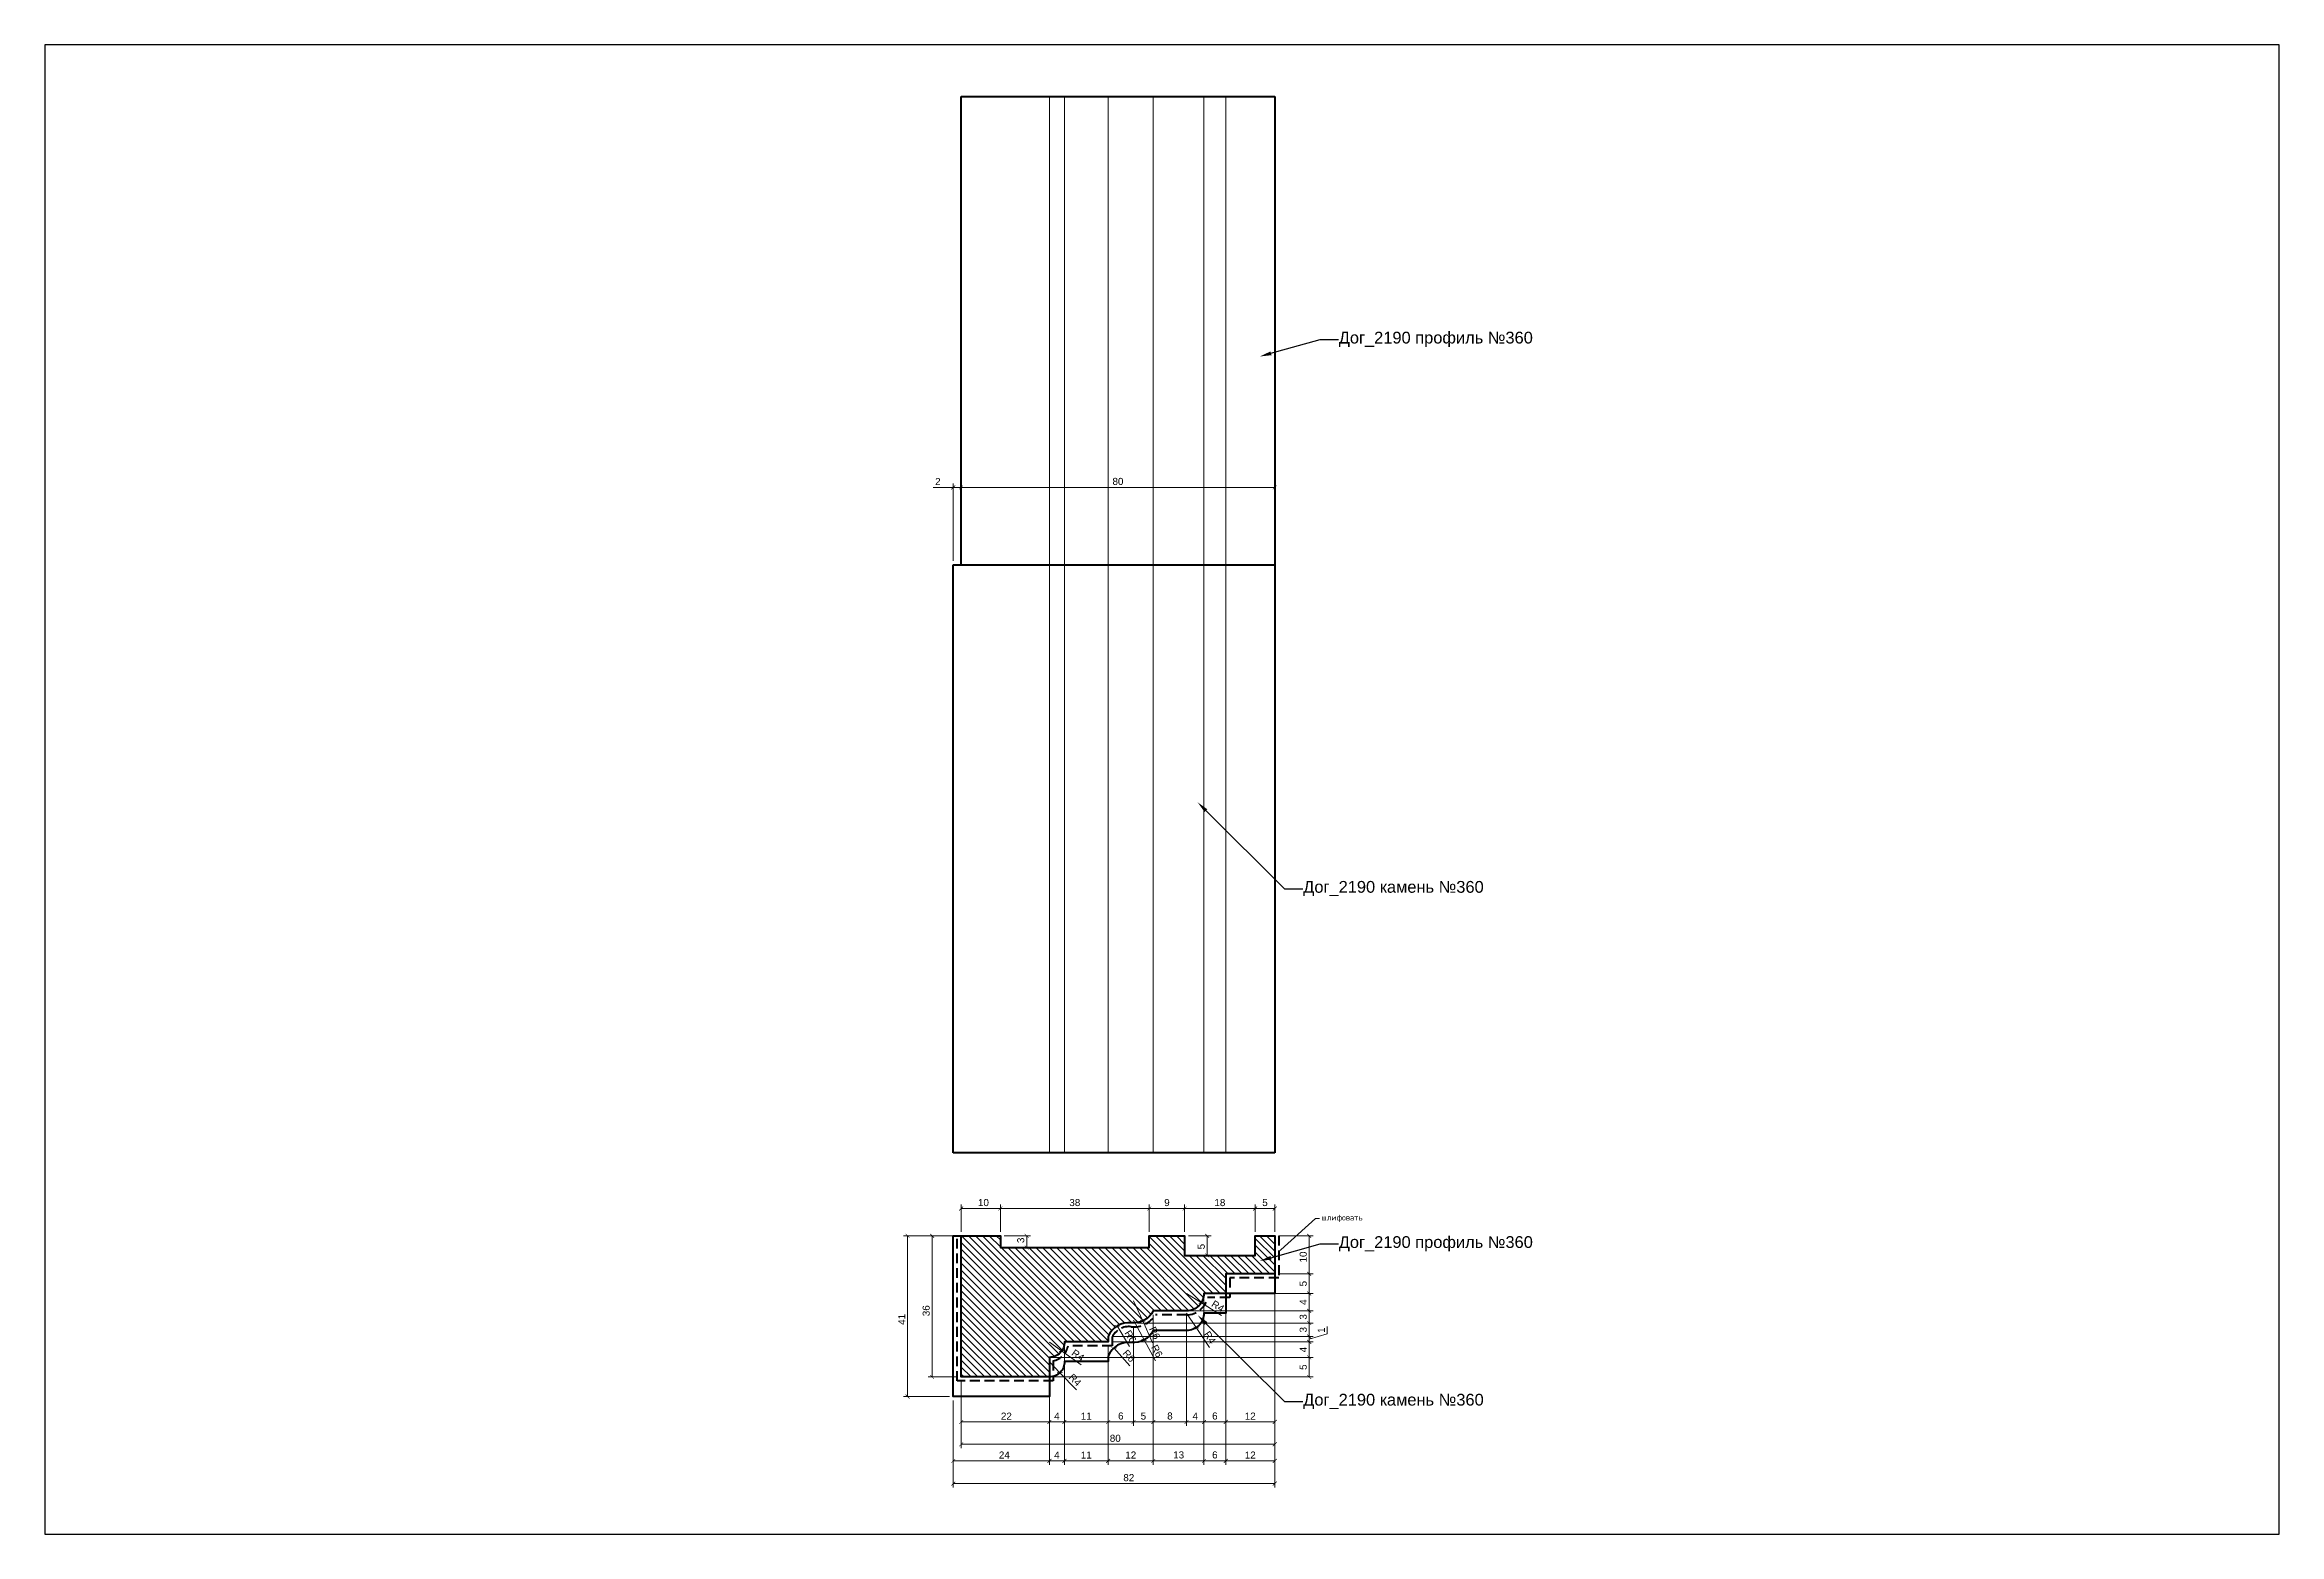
# Model space of a CAD drawing. Header units: millimetres. Extents: x 305 to 875, y -9648 to -9268.
import ezdxf
from ezdxf import colors
from ezdxf.entities.mleader import LeaderData, LeaderLine
from ezdxf.math import Vec2, Vec3

# ---------------------------------------------------------------- set-up
doc = ezdxf.new("R2010")
doc.units = ezdxf.units.MM
doc.linetypes.add('HIDDEN', pattern=[0.375, 0.25, -0.125])
doc.layers.add('Outside panel', color=7, linetype='Continuous', lineweight=18, true_color=0x7f5e57)
for name, color, linetype, lineweight in [('дверь ОБРАМЛЕНИЕ Пр_№360_Ном._пера__7', 7, 'Continuous', 13), ('линия 15', 7, 'Continuous', 15), ('линия 50', 1, 'Continuous', 100), ('служебный слой РАЗМЕРЫ', 7, 'Continuous', 9), ('тонкие_Ном._пера__21', 7, 'Continuous', 5)]:
    doc.layers.add(name, color=color, linetype=linetype, lineweight=lineweight)
doc.styles.get("Standard").update_dxf_attribs({"font": 'arial.ttf'})
doc.styles.add('ЕСКД профили текст', font='isocpeur.ttf')
doc.dimstyles.new('M_1', dxfattribs={"dimtxt": 1.8, "dimasz": 1, "dimexe": 1, "dimexo": 1, "dimgap": 0.6, "dimtad": 1, "dimdec": 0, "dimdsep": 46, "dimtxsty": 'Standard', "dimblk": 'ARCHTICK', "dimcen": -5, "dimclrd": 7, "dimclre": 7, "dimclrt": 7, "dimadec": 0, "dimazin": 0, "dimtfac": 1, "dimtdec": 0, "dimtmove": 0, "dimatfit": 3, "dimfxl": 1, "dimtolj": 1, "dimtzin": 0, "dimlwd": 5, "dimlwe": 5, "dimarcsym": 0})

msp = doc.modelspace()

# ---------------------------------------------------------------- blocks, each defined once
blk = doc.blocks.new('_ArchTick')
at = {"color": 0, "linetype": 'ByBlock', "const_width": 0.15}
blk.add_lwpolyline([(-0.5, -0.5), (0.5, 0.5)], dxfattribs=at)
blk = doc.blocks.new('*D46')
at = {"layer": 'Defpoints', "color": 0, "ltscale": 1000, "transparency": 16777216}
for p in [(618.38, -9380.99), (538.38, -9400.71), (618.38, -9400.71)]:
    blk.add_point(p, dxfattribs=at)
at = {"layer": 'линия 15', "color": 7, "lineweight": 5, "ltscale": 1000, "transparency": 16777216}
for p, q in [((538.38, -9399.71), (538.38, -9379.99)), ((538.38, -9380.99), (618.38, -9380.99)), ((618.38, -9399.71), (618.38, -9379.99))]:
    blk.add_line(p, q, dxfattribs=at)
at = {"layer": 'линия 15', "color": 7, "lineweight": 5, "ltscale": 1000, "transparency": 16777216, "rotation": 180}
blk.add_blockref('_ArchTick', (538.38, -9380.99), dxfattribs=at)
at = {"layer": 'линия 15', "color": 7, "lineweight": 5, "ltscale": 1000, "transparency": 16777216}
blk.add_blockref('_ArchTick', (618.38, -9380.99), dxfattribs=at)
at = {"layer": 'линия 15', "color": 7, "ltscale": 1000, "transparency": 16777216, "insert": (578.38, -9379.47), "char_height": 1.8, "attachment_point": 5}
blk.add_mtext('\\A1;80', dxfattribs=at)
blk = doc.blocks.new('*D45')
at = {"layer": 'Defpoints', "color": 0, "ltscale": 1000, "transparency": 16777216}
for p in [(538.38, -9380.99), (536.38, -9400.71), (538.38, -9400.71)]:
    blk.add_point(p, dxfattribs=at)
at = {"layer": 'линия 15', "color": 7, "lineweight": 5, "ltscale": 1000, "transparency": 16777216}
for p, q in [((536.38, -9380.99), (531.25, -9380.99)), ((536.38, -9399.71), (536.38, -9379.99)), ((538.38, -9380.99), (536.38, -9380.99)), ((538.38, -9399.71), (538.38, -9379.99))]:
    blk.add_line(p, q, dxfattribs=at)
at = {"layer": 'линия 15', "color": 7, "lineweight": 5, "ltscale": 1000, "transparency": 16777216, "rotation": 180}
blk.add_blockref('_ArchTick', (536.38, -9380.99), dxfattribs=at)
at = {"layer": 'линия 15', "color": 7, "lineweight": 5, "ltscale": 1000, "transparency": 16777216}
blk.add_blockref('_ArchTick', (538.38, -9380.99), dxfattribs=at)
at = {"layer": 'линия 15', "color": 7, "ltscale": 1000, "transparency": 16777216, "insert": (532.45, -9379.48), "char_height": 1.8, "attachment_point": 5}
blk.add_mtext('\\A1;2', dxfattribs=at)
blk = doc.blocks.new('*D44')
at = {"layer": 'Defpoints', "color": 0, "ltscale": 1000, "transparency": 16777216}
for p in [(618.38, -9586.61), (536.38, -9612.91), (618.38, -9635.13)]:
    blk.add_point(p, dxfattribs=at)
at = {"layer": 'линия 15', "color": 7, "lineweight": 5, "ltscale": 1000, "transparency": 16777216}
for p, q in [((618.38, -9587.61), (618.38, -9636.13)), ((536.38, -9613.91), (536.38, -9636.13)), ((536.38, -9635.13), (618.38, -9635.13))]:
    blk.add_line(p, q, dxfattribs=at)
at = {"layer": 'линия 15', "color": 7, "lineweight": 5, "ltscale": 1000, "transparency": 16777216, "rotation": 180}
blk.add_blockref('_ArchTick', (536.38, -9635.13), dxfattribs=at)
at = {"layer": 'линия 15', "color": 7, "lineweight": 5, "ltscale": 1000, "transparency": 16777216}
blk.add_blockref('_ArchTick', (618.38, -9635.13), dxfattribs=at)
at = {"layer": 'линия 15', "color": 7, "ltscale": 1000, "transparency": 16777216, "insert": (581.15, -9633.61), "char_height": 1.8, "attachment_point": 5}
blk.add_mtext('\\A1;82', dxfattribs=at)
blk = doc.blocks.new('*D42')
at = {"layer": 'Defpoints', "color": 0, "ltscale": 1000, "transparency": 16777216}
for p in [(600.32, -9591.61), (605.88, -9591.61), (605.88, -9629.33)]:
    blk.add_point(p, dxfattribs=at)
at = {"layer": 'линия 15', "color": 7, "lineweight": 5, "ltscale": 1000, "transparency": 16777216}
for p, q in [((600.32, -9592.61), (600.32, -9630.33)), ((605.88, -9592.61), (605.88, -9630.33)), ((600.32, -9629.33), (605.88, -9629.33))]:
    blk.add_line(p, q, dxfattribs=at)
at = {"layer": 'линия 15', "color": 7, "lineweight": 5, "ltscale": 1000, "transparency": 16777216, "rotation": 180}
blk.add_blockref('_ArchTick', (600.32, -9629.33), dxfattribs=at)
at = {"layer": 'линия 15', "color": 7, "lineweight": 5, "ltscale": 1000, "transparency": 16777216}
blk.add_blockref('_ArchTick', (605.88, -9629.33), dxfattribs=at)
at = {"layer": 'линия 15', "color": 7, "ltscale": 1000, "transparency": 16777216, "insert": (603.1, -9627.81), "char_height": 1.8, "attachment_point": 5}
blk.add_mtext('\\A1;6', dxfattribs=at)
blk = doc.blocks.new('*D41')
at = {"layer": 'Defpoints', "color": 0, "ltscale": 1000, "transparency": 16777216}
for p in [(600.32, -9591.61), (587.4, -9596.06), (600.32, -9629.33)]:
    blk.add_point(p, dxfattribs=at)
at = {"layer": 'линия 15', "color": 7, "lineweight": 5, "ltscale": 1000, "transparency": 16777216}
for p, q in [((600.32, -9592.61), (600.32, -9630.33)), ((587.4, -9597.06), (587.4, -9630.33)), ((587.4, -9629.33), (600.32, -9629.33))]:
    blk.add_line(p, q, dxfattribs=at)
at = {"layer": 'линия 15', "color": 7, "lineweight": 5, "ltscale": 1000, "transparency": 16777216, "rotation": 180}
blk.add_blockref('_ArchTick', (587.4, -9629.33), dxfattribs=at)
at = {"layer": 'линия 15', "color": 7, "lineweight": 5, "ltscale": 1000, "transparency": 16777216}
blk.add_blockref('_ArchTick', (600.32, -9629.33), dxfattribs=at)
at = {"layer": 'линия 15', "color": 7, "ltscale": 1000, "transparency": 16777216, "insert": (593.86, -9627.81), "char_height": 1.8, "attachment_point": 5}
blk.add_mtext('\\A1;13', dxfattribs=at)
blk = doc.blocks.new('*D37')
at = {"layer": 'Defpoints', "color": 0, "ltscale": 1000, "transparency": 16777216}
for p in [(536.38, -9612.91), (560.88, -9612.91), (560.88, -9629.33)]:
    blk.add_point(p, dxfattribs=at)
at = {"layer": 'линия 15', "color": 7, "lineweight": 5, "ltscale": 1000, "transparency": 16777216}
for p, q in [((536.38, -9613.91), (536.38, -9630.33)), ((560.88, -9613.91), (560.88, -9630.33)), ((536.38, -9629.33), (560.88, -9629.33))]:
    blk.add_line(p, q, dxfattribs=at)
at = {"layer": 'линия 15', "color": 7, "lineweight": 5, "ltscale": 1000, "transparency": 16777216, "rotation": 180}
blk.add_blockref('_ArchTick', (536.38, -9629.33), dxfattribs=at)
at = {"layer": 'линия 15', "color": 7, "lineweight": 5, "ltscale": 1000, "transparency": 16777216}
blk.add_blockref('_ArchTick', (560.88, -9629.33), dxfattribs=at)
at = {"layer": 'линия 15', "color": 7, "ltscale": 1000, "transparency": 16777216, "insert": (549.4, -9627.83), "char_height": 1.8, "attachment_point": 5}
blk.add_mtext('\\A1;24', dxfattribs=at)
blk = doc.blocks.new('*D36')
at = {"layer": 'Defpoints', "color": 0, "ltscale": 1000, "transparency": 16777216}
for p in [(524.72, -9571.91), (536.38, -9571.91), (536.38, -9612.91)]:
    blk.add_point(p, dxfattribs=at)
at = {"layer": 'линия 15', "color": 7, "lineweight": 5, "ltscale": 1000, "transparency": 16777216}
for p, q in [((535.38, -9571.91), (523.72, -9571.91)), ((524.72, -9612.91), (524.72, -9571.91)), ((535.38, -9612.91), (523.72, -9612.91))]:
    blk.add_line(p, q, dxfattribs=at)
for p, rotation in [((524.72, -9571.91), 90), ((524.72, -9612.91), 270)]:
    blk.add_blockref('_ArchTick', p, dxfattribs=dict(at, rotation=rotation))
at = {"layer": 'линия 15', "color": 7, "ltscale": 1000, "transparency": 16777216, "insert": (523.22, -9593.21), "char_height": 1.8, "attachment_point": 5, "rotation": 90}
blk.add_mtext('\\A1;41', dxfattribs=at)
blk = doc.blocks.new('*D35')
at = {"layer": 'Defpoints', "color": 0, "ltscale": 1000, "transparency": 16777216}
for p in [(595.88, -9591.61), (598.34, -9595.31)]:
    blk.add_point(p, dxfattribs=at)
at = {"layer": 'линия 15', "color": 7, "lineweight": 5, "ltscale": 1000, "transparency": 16777216}
for p in [(595.88, -9591.61), (601.73, -9600.38)]:
    blk.add_line(p, (598.34, -9595.31), dxfattribs=at)
at = {"layer": 'линия 15', "color": 7, "lineweight": 5, "ltscale": 1000, "transparency": 16777216, "rotation": 123.7031538601808}
blk.add_blockref('_ArchTick', (598.34, -9595.31), dxfattribs=at)
at = {"layer": 'линия 15', "color": 7, "ltscale": 1000, "transparency": 16777216, "insert": (601.84, -9597.84), "char_height": 1.8, "attachment_point": 5, "rotation": 303.7032}
blk.add_mtext('\\A1;R4', dxfattribs=at)
blk = doc.blocks.new('*D34')
at = {"layer": 'Defpoints', "color": 0, "ltscale": 1000, "transparency": 16777216}
for p in [(582.34, -9593.46), (585.06, -9598.46)]:
    blk.add_point(p, dxfattribs=at)
at = {"layer": 'линия 15', "color": 7, "lineweight": 5, "ltscale": 1000, "transparency": 16777216}
for p in [(582.34, -9593.46), (587.97, -9603.82)]:
    blk.add_line(p, (585.06, -9598.46), dxfattribs=at)
at = {"layer": 'линия 15', "color": 7, "lineweight": 5, "ltscale": 1000, "transparency": 16777216, "rotation": 118.5357591680476}
blk.add_blockref('_ArchTick', (585.06, -9598.46), dxfattribs=at)
at = {"layer": 'линия 15', "color": 7, "ltscale": 1000, "transparency": 16777216, "insert": (588.33, -9601.29), "char_height": 1.8, "attachment_point": 5, "rotation": 298.5358}
blk.add_mtext('\\A1;R6', dxfattribs=at)
blk = doc.blocks.new('*D33')
at = {"layer": 'Defpoints', "color": 0, "ltscale": 1000, "transparency": 16777216}
for p in [(577.34, -9600.52), (581.1, -9604.71)]:
    blk.add_point(p, dxfattribs=at)
at = {"layer": 'линия 15', "color": 7, "lineweight": 5, "ltscale": 1000, "transparency": 16777216}
blk.add_line((581.43, -9605.08), (577.34, -9600.52), dxfattribs=at)
at = {"layer": 'линия 15', "color": 7, "lineweight": 5, "ltscale": 1000, "transparency": 16777216, "rotation": 131.8645097653763}
blk.add_blockref('_ArchTick', (577.34, -9600.52), dxfattribs=at)
at = {"layer": 'линия 15', "color": 7, "ltscale": 1000, "transparency": 16777216, "insert": (581.19, -9602.54), "char_height": 1.8, "attachment_point": 5, "rotation": 311.8645}
blk.add_mtext('\\A1;R6', dxfattribs=at)
blk = doc.blocks.new('*D32')
at = {"layer": 'Defpoints', "color": 0, "ltscale": 1000, "transparency": 16777216}
for p in [(560.88, -9604.06), (563.56, -9606.82)]:
    blk.add_point(p, dxfattribs=at)
at = {"layer": 'линия 15', "color": 7, "lineweight": 5, "ltscale": 1000, "transparency": 16777216}
for p in [(560.88, -9604.06), (567.81, -9611.18)]:
    blk.add_line(p, (563.56, -9606.82), dxfattribs=at)
at = {"layer": 'линия 15', "color": 7, "lineweight": 5, "ltscale": 1000, "transparency": 16777216, "rotation": 134.2147594682213}
blk.add_blockref('_ArchTick', (563.56, -9606.82), dxfattribs=at)
at = {"layer": 'линия 15', "color": 7, "ltscale": 1000, "transparency": 16777216, "insert": (567.46, -9608.67), "char_height": 1.8, "attachment_point": 5, "rotation": 314.2148}
blk.add_mtext('\\A1;R4', dxfattribs=at)
blk = doc.blocks.new('*D31')
at = {"layer": 'Defpoints', "color": 0, "ltscale": 1000, "transparency": 16777216}
for p in [(560.88, -9599.06), (564.02, -9601.27)]:
    blk.add_point(p, dxfattribs=at)
at = {"layer": 'линия 15', "color": 7, "lineweight": 5, "ltscale": 1000, "transparency": 16777216}
for p in [(560.88, -9599.06), (569, -9604.78)]:
    blk.add_line(p, (564.02, -9601.27), dxfattribs=at)
at = {"layer": 'линия 15', "color": 7, "lineweight": 5, "ltscale": 1000, "transparency": 16777216, "rotation": 144.8402471322582}
blk.add_blockref('_ArchTick', (564.02, -9601.27), dxfattribs=at)
at = {"layer": 'линия 15', "color": 7, "ltscale": 1000, "transparency": 16777216, "insert": (568.19, -9602.38), "char_height": 1.8, "attachment_point": 5, "rotation": 324.8402}
blk.add_mtext('\\A1;R4', dxfattribs=at)
blk = doc.blocks.new('*D30')
at = {"layer": 'Defpoints', "color": 0, "ltscale": 1000, "transparency": 16777216}
for p in [(578.15, -9594.91), (581.1, -9599.71)]:
    blk.add_point(p, dxfattribs=at)
at = {"layer": 'линия 15', "color": 7, "lineweight": 5, "ltscale": 1000, "transparency": 16777216}
blk.add_line((581.36, -9600.13), (578.15, -9594.91), dxfattribs=at)
at = {"layer": 'линия 15', "color": 7, "lineweight": 5, "ltscale": 1000, "transparency": 16777216, "rotation": 121.5177570222338}
blk.add_blockref('_ArchTick', (578.15, -9594.91), dxfattribs=at)
at = {"layer": 'линия 15', "color": 7, "ltscale": 1000, "transparency": 16777216, "insert": (581.58, -9597.59), "char_height": 1.8, "attachment_point": 5, "rotation": 301.5178}
blk.add_mtext('\\A1;R6', dxfattribs=at)
blk = doc.blocks.new('*D29')
at = {"layer": 'Defpoints', "color": 0, "ltscale": 1000, "transparency": 16777216}
for p in [(582.34, -9588.46), (584.7, -9593.63)]:
    blk.add_point(p, dxfattribs=at)
at = {"layer": 'линия 15', "color": 7, "lineweight": 5, "ltscale": 1000, "transparency": 16777216}
for p in [(582.34, -9588.46), (587.23, -9599.19)]:
    blk.add_line(p, (584.7, -9593.63), dxfattribs=at)
at = {"layer": 'линия 15', "color": 7, "lineweight": 5, "ltscale": 1000, "transparency": 16777216, "rotation": 114.5246545979507}
blk.add_blockref('_ArchTick', (584.7, -9593.63), dxfattribs=at)
at = {"layer": 'линия 15', "color": 7, "ltscale": 1000, "transparency": 16777216, "insert": (587.76, -9596.69), "char_height": 1.8, "attachment_point": 5, "rotation": 294.5247}
blk.add_mtext('\\A1;R6', dxfattribs=at)
blk = doc.blocks.new('*D28')
at = {"layer": 'Defpoints', "color": 0, "ltscale": 1000, "transparency": 16777216}
for p in [(595.88, -9586.61), (599.65, -9588.97)]:
    blk.add_point(p, dxfattribs=at)
at = {"layer": 'линия 15', "color": 7, "lineweight": 5, "ltscale": 1000, "transparency": 16777216}
for p in [(595.88, -9586.61), (604.82, -9592.2)]:
    blk.add_line(p, (599.65, -9588.97), dxfattribs=at)
at = {"layer": 'линия 15', "color": 7, "lineweight": 5, "ltscale": 1000, "transparency": 16777216, "rotation": 147.984641309986}
blk.add_blockref('_ArchTick', (599.65, -9588.97), dxfattribs=at)
at = {"layer": 'линия 15', "color": 7, "ltscale": 1000, "transparency": 16777216, "insert": (603.88, -9589.84), "char_height": 1.8, "attachment_point": 5, "rotation": 327.9846}
blk.add_mtext('\\A1;R4', dxfattribs=at)
blk = doc.blocks.new('*D27')
at = {"layer": 'Defpoints', "color": 0, "ltscale": 1000, "transparency": 16777216}
for p in [(618.38, -9581.61), (538.38, -9607.91), (618.38, -9625.09)]:
    blk.add_point(p, dxfattribs=at)
at = {"layer": 'линия 15', "color": 7, "lineweight": 5, "ltscale": 1000, "transparency": 16777216}
for p, q in [((618.38, -9582.61), (618.38, -9626.09)), ((538.38, -9608.91), (538.38, -9626.09)), ((538.38, -9625.09), (618.38, -9625.09))]:
    blk.add_line(p, q, dxfattribs=at)
at = {"layer": 'линия 15', "color": 7, "lineweight": 5, "ltscale": 1000, "transparency": 16777216, "rotation": 180}
blk.add_blockref('_ArchTick', (538.38, -9625.09), dxfattribs=at)
at = {"layer": 'линия 15', "color": 7, "lineweight": 5, "ltscale": 1000, "transparency": 16777216}
blk.add_blockref('_ArchTick', (618.38, -9625.09), dxfattribs=at)
at = {"layer": 'линия 15', "color": 7, "ltscale": 1000, "transparency": 16777216, "insert": (577.7, -9623.57), "char_height": 1.8, "attachment_point": 5}
blk.add_mtext('\\A1;80', dxfattribs=at)
blk = doc.blocks.new('*D25')
at = {"layer": 'Defpoints', "color": 0, "ltscale": 1000, "transparency": 16777216}
for p in [(600.32, -9586.61), (605.88, -9586.61), (605.88, -9619.4)]:
    blk.add_point(p, dxfattribs=at)
at = {"layer": 'линия 15', "color": 7, "lineweight": 5, "ltscale": 1000, "transparency": 16777216}
for p, q in [((600.32, -9587.61), (600.32, -9620.4)), ((605.88, -9587.61), (605.88, -9620.4)), ((600.32, -9619.4), (605.88, -9619.4))]:
    blk.add_line(p, q, dxfattribs=at)
at = {"layer": 'линия 15', "color": 7, "lineweight": 5, "ltscale": 1000, "transparency": 16777216, "rotation": 180}
blk.add_blockref('_ArchTick', (600.32, -9619.4), dxfattribs=at)
at = {"layer": 'линия 15', "color": 7, "lineweight": 5, "ltscale": 1000, "transparency": 16777216}
blk.add_blockref('_ArchTick', (605.88, -9619.4), dxfattribs=at)
at = {"layer": 'линия 15', "color": 7, "ltscale": 1000, "transparency": 16777216, "insert": (603.1, -9617.88), "char_height": 1.8, "attachment_point": 5}
blk.add_mtext('\\A1;6', dxfattribs=at)
blk = doc.blocks.new('*D23')
at = {"layer": 'Defpoints', "color": 0, "ltscale": 1000, "transparency": 16777216}
for p in [(587.4, -9591.06), (595.88, -9591.06), (595.88, -9619.4)]:
    blk.add_point(p, dxfattribs=at)
at = {"layer": 'линия 15', "color": 7, "lineweight": 5, "ltscale": 1000, "transparency": 16777216}
for p, q in [((587.4, -9592.06), (587.4, -9620.4)), ((595.88, -9592.06), (595.88, -9620.4)), ((587.4, -9619.4), (595.88, -9619.4))]:
    blk.add_line(p, q, dxfattribs=at)
at = {"layer": 'линия 15', "color": 7, "lineweight": 5, "ltscale": 1000, "transparency": 16777216, "rotation": 180}
blk.add_blockref('_ArchTick', (587.4, -9619.4), dxfattribs=at)
at = {"layer": 'линия 15', "color": 7, "lineweight": 5, "ltscale": 1000, "transparency": 16777216}
blk.add_blockref('_ArchTick', (595.88, -9619.4), dxfattribs=at)
at = {"layer": 'линия 15', "color": 7, "ltscale": 1000, "transparency": 16777216, "insert": (591.64, -9617.88), "char_height": 1.8, "attachment_point": 5}
blk.add_mtext('\\A1;8', dxfattribs=at)
blk = doc.blocks.new('*D21')
at = {"layer": 'Defpoints', "color": 0, "ltscale": 1000, "transparency": 16777216}
for p in [(582.34, -9594.15), (575.88, -9598.97), (582.34, -9619.4)]:
    blk.add_point(p, dxfattribs=at)
at = {"layer": 'линия 15', "color": 7, "lineweight": 5, "ltscale": 1000, "transparency": 16777216}
for p, q in [((582.34, -9595.15), (582.34, -9620.4)), ((575.88, -9599.97), (575.88, -9620.4)), ((575.88, -9619.4), (582.34, -9619.4))]:
    blk.add_line(p, q, dxfattribs=at)
at = {"layer": 'линия 15', "color": 7, "lineweight": 5, "ltscale": 1000, "transparency": 16777216, "rotation": 180}
blk.add_blockref('_ArchTick', (575.88, -9619.4), dxfattribs=at)
at = {"layer": 'линия 15', "color": 7, "lineweight": 5, "ltscale": 1000, "transparency": 16777216}
blk.add_blockref('_ArchTick', (582.34, -9619.4), dxfattribs=at)
at = {"layer": 'линия 15', "color": 7, "ltscale": 1000, "transparency": 16777216, "insert": (579.11, -9617.88), "char_height": 1.8, "attachment_point": 5}
blk.add_mtext('\\A1;6', dxfattribs=at)
blk = doc.blocks.new('*D18')
at = {"layer": 'Defpoints', "color": 0, "ltscale": 1000, "transparency": 16777216}
for p in [(538.38, -9607.91), (560.88, -9607.91), (560.88, -9619.4)]:
    blk.add_point(p, dxfattribs=at)
at = {"layer": 'линия 15', "color": 7, "lineweight": 5, "ltscale": 1000, "transparency": 16777216}
for p, q in [((538.38, -9608.91), (538.38, -9620.4)), ((560.88, -9608.91), (560.88, -9620.4)), ((538.38, -9619.4), (560.88, -9619.4))]:
    blk.add_line(p, q, dxfattribs=at)
at = {"layer": 'линия 15', "color": 7, "lineweight": 5, "ltscale": 1000, "transparency": 16777216, "rotation": 180}
blk.add_blockref('_ArchTick', (538.38, -9619.4), dxfattribs=at)
at = {"layer": 'линия 15', "color": 7, "lineweight": 5, "ltscale": 1000, "transparency": 16777216}
blk.add_blockref('_ArchTick', (560.88, -9619.4), dxfattribs=at)
at = {"layer": 'линия 15', "color": 7, "ltscale": 1000, "transparency": 16777216, "insert": (549.92, -9617.9), "char_height": 1.8, "attachment_point": 5}
blk.add_mtext('\\A1;22', dxfattribs=at)
blk = doc.blocks.new('*D17')
at = {"layer": 'Defpoints', "color": 0, "ltscale": 1000, "transparency": 16777216}
for p in [(560.88, -9602.91), (560.88, -9607.91), (627.16, -9607.91)]:
    blk.add_point(p, dxfattribs=at)
at = {"layer": 'линия 15', "color": 7, "lineweight": 5, "ltscale": 1000, "transparency": 16777216}
for p, q in [((561.88, -9602.91), (628.16, -9602.91)), ((627.16, -9602.91), (627.16, -9607.91)), ((561.88, -9607.91), (628.16, -9607.91))]:
    blk.add_line(p, q, dxfattribs=at)
for p, rotation in [((627.16, -9602.91), 90), ((627.16, -9607.91), 270)]:
    blk.add_blockref('_ArchTick', p, dxfattribs=dict(at, rotation=rotation))
at = {"layer": 'линия 15', "color": 7, "ltscale": 1000, "transparency": 16777216, "insert": (625.64, -9605.41), "char_height": 1.8, "attachment_point": 5, "rotation": 90}
blk.add_mtext('\\A1;5', dxfattribs=at)
blk = doc.blocks.new('*D16')
at = {"layer": 'Defpoints', "color": 0, "ltscale": 1000, "transparency": 16777216}
for p in [(560.88, -9602.91), (575.88, -9598.97), (627.16, -9602.91)]:
    blk.add_point(p, dxfattribs=at)
at = {"layer": 'линия 15', "color": 7, "lineweight": 5, "ltscale": 1000, "transparency": 16777216}
for p, q in [((561.88, -9602.91), (628.16, -9602.91)), ((576.88, -9598.97), (628.16, -9598.97)), ((627.16, -9598.97), (627.16, -9602.91))]:
    blk.add_line(p, q, dxfattribs=at)
for p, rotation in [((627.16, -9598.97), 90), ((627.16, -9602.91), 270)]:
    blk.add_blockref('_ArchTick', p, dxfattribs=dict(at, rotation=rotation))
at = {"layer": 'линия 15', "color": 7, "ltscale": 1000, "transparency": 16777216, "insert": (625.66, -9600.94), "char_height": 1.8, "attachment_point": 5, "rotation": 90}
blk.add_mtext('\\A1;4', dxfattribs=at)
blk = doc.blocks.new('*D15')
at = {"layer": 'Defpoints', "color": 0, "ltscale": 1000, "transparency": 16777216}
for p in [(575.88, -9597.59), (575.88, -9598.97), (627.16, -9598.97)]:
    blk.add_point(p, dxfattribs=at)
at = {"layer": 'линия 15', "color": 7, "lineweight": 5, "ltscale": 1000, "transparency": 16777216}
for p, q in [((576.88, -9597.59), (628.16, -9597.59)), ((627.16, -9598.28), (631.77, -9596.9)), ((627.16, -9597.59), (627.16, -9598.97)), ((631.77, -9596.9), (631.77, -9595.03)), ((576.88, -9598.97), (628.16, -9598.97))]:
    blk.add_line(p, q, dxfattribs=at)
for p, rotation in [((627.16, -9597.59), 90), ((627.16, -9598.97), 270)]:
    blk.add_blockref('_ArchTick', p, dxfattribs=dict(at, rotation=rotation))
at = {"layer": 'линия 15', "color": 7, "ltscale": 1000, "transparency": 16777216, "insert": (630.26, -9595.97), "char_height": 1.8, "attachment_point": 5, "rotation": 90}
blk.add_mtext('\\A1;1', dxfattribs=at)
blk = doc.blocks.new('*D14')
at = {"layer": 'Defpoints', "color": 0, "ltscale": 1000, "transparency": 16777216}
for p in [(575.88, -9597.59), (582.34, -9594.15), (627.16, -9597.59)]:
    blk.add_point(p, dxfattribs=at)
at = {"layer": 'линия 15', "color": 7, "lineweight": 5, "ltscale": 1000, "transparency": 16777216}
for p, q in [((576.88, -9597.59), (628.16, -9597.59)), ((583.34, -9594.15), (628.16, -9594.15)), ((627.16, -9594.15), (627.16, -9597.59))]:
    blk.add_line(p, q, dxfattribs=at)
for p, rotation in [((627.16, -9594.15), 90), ((627.16, -9597.59), 270)]:
    blk.add_blockref('_ArchTick', p, dxfattribs=dict(at, rotation=rotation))
at = {"layer": 'линия 15', "color": 7, "ltscale": 1000, "transparency": 16777216, "insert": (625.64, -9595.87), "char_height": 1.8, "attachment_point": 5, "rotation": 90}
blk.add_mtext('\\A1;3', dxfattribs=at)
blk = doc.blocks.new('*D13')
at = {"layer": 'Defpoints', "color": 0, "ltscale": 1000, "transparency": 16777216}
for p in [(595.88, -9591.06), (582.34, -9594.15), (627.16, -9594.15)]:
    blk.add_point(p, dxfattribs=at)
at = {"layer": 'линия 15', "color": 7, "lineweight": 5, "ltscale": 1000, "transparency": 16777216}
for p, q in [((596.88, -9591.06), (628.16, -9591.06)), ((627.16, -9591.06), (627.16, -9594.15)), ((583.34, -9594.15), (628.16, -9594.15))]:
    blk.add_line(p, q, dxfattribs=at)
for p, rotation in [((627.16, -9591.06), 90), ((627.16, -9594.15), 270)]:
    blk.add_blockref('_ArchTick', p, dxfattribs=dict(at, rotation=rotation))
at = {"layer": 'линия 15', "color": 7, "ltscale": 1000, "transparency": 16777216, "insert": (625.64, -9592.6), "char_height": 1.8, "attachment_point": 5, "rotation": 90}
blk.add_mtext('\\A1;3', dxfattribs=at)
blk = doc.blocks.new('*D12')
at = {"layer": 'Defpoints', "color": 0, "ltscale": 1000, "transparency": 16777216}
for p in [(605.88, -9586.61), (595.88, -9591.06), (627.16, -9591.06)]:
    blk.add_point(p, dxfattribs=at)
at = {"layer": 'линия 15', "color": 7, "lineweight": 5, "ltscale": 1000, "transparency": 16777216}
for p, q in [((606.88, -9586.61), (628.16, -9586.61)), ((627.16, -9586.61), (627.16, -9591.06)), ((596.88, -9591.06), (628.16, -9591.06))]:
    blk.add_line(p, q, dxfattribs=at)
for p, rotation in [((627.16, -9586.61), 90), ((627.16, -9591.06), 270)]:
    blk.add_blockref('_ArchTick', p, dxfattribs=dict(at, rotation=rotation))
at = {"layer": 'линия 15', "color": 7, "ltscale": 1000, "transparency": 16777216, "insert": (625.66, -9588.83), "char_height": 1.8, "attachment_point": 5, "rotation": 90}
blk.add_mtext('\\A1;4', dxfattribs=at)
blk = doc.blocks.new('*D11')
at = {"layer": 'Defpoints', "color": 0, "ltscale": 1000, "transparency": 16777216}
for p in [(618.38, -9581.61), (605.88, -9586.61), (627.16, -9586.61)]:
    blk.add_point(p, dxfattribs=at)
at = {"layer": 'линия 15', "color": 7, "lineweight": 5, "ltscale": 1000, "transparency": 16777216}
for p, q in [((619.38, -9581.61), (628.16, -9581.61)), ((627.16, -9581.61), (627.16, -9586.61)), ((606.88, -9586.61), (628.16, -9586.61))]:
    blk.add_line(p, q, dxfattribs=at)
for p, rotation in [((627.16, -9581.61), 90), ((627.16, -9586.61), 270)]:
    blk.add_blockref('_ArchTick', p, dxfattribs=dict(at, rotation=rotation))
at = {"layer": 'линия 15', "color": 7, "ltscale": 1000, "transparency": 16777216, "insert": (625.64, -9584.11), "char_height": 1.8, "attachment_point": 5, "rotation": 90}
blk.add_mtext('\\A1;5', dxfattribs=at)
blk = doc.blocks.new('*D10')
at = {"layer": 'Defpoints', "color": 0, "ltscale": 1000, "transparency": 16777216}
for p in [(618.38, -9571.91), (618.38, -9581.61), (627.16, -9581.61)]:
    blk.add_point(p, dxfattribs=at)
at = {"layer": 'линия 15', "color": 7, "lineweight": 5, "ltscale": 1000, "transparency": 16777216}
for p, q in [((619.38, -9571.91), (628.16, -9571.91)), ((627.16, -9571.91), (627.16, -9581.61)), ((619.38, -9581.61), (628.16, -9581.61))]:
    blk.add_line(p, q, dxfattribs=at)
for p, rotation in [((627.16, -9571.91), 90), ((627.16, -9581.61), 270)]:
    blk.add_blockref('_ArchTick', p, dxfattribs=dict(at, rotation=rotation))
at = {"layer": 'линия 15', "color": 7, "ltscale": 1000, "transparency": 16777216, "insert": (625.64, -9577.31), "char_height": 1.8, "attachment_point": 5, "rotation": 90}
blk.add_mtext('\\A1;10', dxfattribs=at)
blk = doc.blocks.new('*D9')
at = {"layer": 'Defpoints', "color": 0, "ltscale": 1000, "transparency": 16777216}
for p in [(548.38, -9571.91), (548.38, -9574.91), (555.11, -9574.91)]:
    blk.add_point(p, dxfattribs=at)
at = {"layer": 'линия 15', "color": 7, "lineweight": 5, "ltscale": 1000, "transparency": 16777216}
for p, q in [((549.38, -9571.91), (556.11, -9571.91)), ((549.38, -9574.91), (556.11, -9574.91)), ((555.11, -9571.91), (555.11, -9574.91))]:
    blk.add_line(p, q, dxfattribs=at)
for p, rotation in [((555.11, -9571.91), 90), ((555.11, -9574.91), 270)]:
    blk.add_blockref('_ArchTick', p, dxfattribs=dict(at, rotation=rotation))
at = {"layer": 'линия 15', "color": 7, "ltscale": 1000, "transparency": 16777216, "insert": (553.59, -9573.06), "char_height": 1.8, "attachment_point": 5, "rotation": 90}
blk.add_mtext('\\A1;3', dxfattribs=at)
blk = doc.blocks.new('*D8')
at = {"layer": 'Defpoints', "color": 0, "ltscale": 1000, "transparency": 16777216}
for p in [(595.38, -9571.91), (595.38, -9576.91), (601.15, -9576.91)]:
    blk.add_point(p, dxfattribs=at)
at = {"layer": 'линия 15', "color": 7, "lineweight": 5, "ltscale": 1000, "transparency": 16777216}
for p, q in [((596.38, -9571.91), (602.15, -9571.91)), ((601.15, -9571.91), (601.15, -9576.91)), ((596.38, -9576.91), (602.15, -9576.91))]:
    blk.add_line(p, q, dxfattribs=at)
for p, rotation in [((601.15, -9571.91), 90), ((601.15, -9576.91), 270)]:
    blk.add_blockref('_ArchTick', p, dxfattribs=dict(at, rotation=rotation))
at = {"layer": 'линия 15', "color": 7, "ltscale": 1000, "transparency": 16777216, "insert": (599.64, -9574.66), "char_height": 1.8, "attachment_point": 5, "rotation": 90}
blk.add_mtext('\\A1;5', dxfattribs=at)
blk = doc.blocks.new('*D7')
at = {"layer": 'Defpoints', "color": 0, "ltscale": 1000, "transparency": 16777216}
for p in [(618.38, -9564.96), (613.38, -9571.91), (618.38, -9571.91)]:
    blk.add_point(p, dxfattribs=at)
at = {"layer": 'линия 15', "color": 7, "lineweight": 5, "ltscale": 1000, "transparency": 16777216}
for p, q in [((613.38, -9570.91), (613.38, -9563.96)), ((618.38, -9570.91), (618.38, -9563.96)), ((613.38, -9564.96), (618.38, -9564.96))]:
    blk.add_line(p, q, dxfattribs=at)
at = {"layer": 'линия 15', "color": 7, "lineweight": 5, "ltscale": 1000, "transparency": 16777216, "rotation": 180}
blk.add_blockref('_ArchTick', (613.38, -9564.96), dxfattribs=at)
at = {"layer": 'линия 15', "color": 7, "lineweight": 5, "ltscale": 1000, "transparency": 16777216}
blk.add_blockref('_ArchTick', (618.38, -9564.96), dxfattribs=at)
at = {"layer": 'линия 15', "color": 7, "ltscale": 1000, "transparency": 16777216, "insert": (615.88, -9563.44), "char_height": 1.8, "attachment_point": 5}
blk.add_mtext('\\A1;5', dxfattribs=at)
blk = doc.blocks.new('*D6')
at = {"layer": 'Defpoints', "color": 0, "ltscale": 1000, "transparency": 16777216}
for p in [(613.38, -9564.96), (595.38, -9571.91), (613.38, -9571.91)]:
    blk.add_point(p, dxfattribs=at)
at = {"layer": 'линия 15', "color": 7, "lineweight": 5, "ltscale": 1000, "transparency": 16777216}
for p, q in [((595.38, -9570.91), (595.38, -9563.96)), ((613.38, -9570.91), (613.38, -9563.96)), ((595.38, -9564.96), (613.38, -9564.96))]:
    blk.add_line(p, q, dxfattribs=at)
at = {"layer": 'линия 15', "color": 7, "lineweight": 5, "ltscale": 1000, "transparency": 16777216, "rotation": 180}
blk.add_blockref('_ArchTick', (595.38, -9564.96), dxfattribs=at)
at = {"layer": 'линия 15', "color": 7, "lineweight": 5, "ltscale": 1000, "transparency": 16777216}
blk.add_blockref('_ArchTick', (613.38, -9564.96), dxfattribs=at)
at = {"layer": 'линия 15', "color": 7, "ltscale": 1000, "transparency": 16777216, "insert": (604.38, -9563.44), "char_height": 1.8, "attachment_point": 5}
blk.add_mtext('\\A1;18', dxfattribs=at)
blk = doc.blocks.new('*D5')
at = {"layer": 'Defpoints', "color": 0, "ltscale": 1000, "transparency": 16777216}
for p in [(595.38, -9564.96), (586.38, -9571.91), (595.38, -9571.91)]:
    blk.add_point(p, dxfattribs=at)
at = {"layer": 'линия 15', "color": 7, "lineweight": 5, "ltscale": 1000, "transparency": 16777216}
for p, q in [((586.38, -9570.91), (586.38, -9563.96)), ((595.38, -9570.91), (595.38, -9563.96)), ((586.38, -9564.96), (595.38, -9564.96))]:
    blk.add_line(p, q, dxfattribs=at)
at = {"layer": 'линия 15', "color": 7, "lineweight": 5, "ltscale": 1000, "transparency": 16777216, "rotation": 180}
blk.add_blockref('_ArchTick', (586.38, -9564.96), dxfattribs=at)
at = {"layer": 'линия 15', "color": 7, "lineweight": 5, "ltscale": 1000, "transparency": 16777216}
blk.add_blockref('_ArchTick', (595.38, -9564.96), dxfattribs=at)
at = {"layer": 'линия 15', "color": 7, "ltscale": 1000, "transparency": 16777216, "insert": (590.88, -9563.44), "char_height": 1.8, "attachment_point": 5}
blk.add_mtext('\\A1;9', dxfattribs=at)
blk = doc.blocks.new('*D4')
at = {"layer": 'Defpoints', "color": 0, "ltscale": 1000, "transparency": 16777216}
for p in [(586.38, -9564.96), (548.38, -9571.91), (586.38, -9571.91)]:
    blk.add_point(p, dxfattribs=at)
at = {"layer": 'линия 15', "color": 7, "lineweight": 5, "ltscale": 1000, "transparency": 16777216}
for p, q in [((548.38, -9570.91), (548.38, -9563.96)), ((586.38, -9570.91), (586.38, -9563.96)), ((548.38, -9564.96), (586.38, -9564.96))]:
    blk.add_line(p, q, dxfattribs=at)
at = {"layer": 'линия 15', "color": 7, "lineweight": 5, "ltscale": 1000, "transparency": 16777216, "rotation": 180}
blk.add_blockref('_ArchTick', (548.38, -9564.96), dxfattribs=at)
at = {"layer": 'линия 15', "color": 7, "lineweight": 5, "ltscale": 1000, "transparency": 16777216}
blk.add_blockref('_ArchTick', (586.38, -9564.96), dxfattribs=at)
at = {"layer": 'линия 15', "color": 7, "ltscale": 1000, "transparency": 16777216, "insert": (567.38, -9563.44), "char_height": 1.8, "attachment_point": 5}
blk.add_mtext('\\A1;38', dxfattribs=at)
blk = doc.blocks.new('*D3')
at = {"layer": 'Defpoints', "color": 0, "ltscale": 1000, "transparency": 16777216}
for p in [(548.38, -9564.96), (538.38, -9571.91), (548.38, -9571.91)]:
    blk.add_point(p, dxfattribs=at)
at = {"layer": 'линия 15', "color": 7, "lineweight": 5, "ltscale": 1000, "transparency": 16777216}
for p, q in [((538.38, -9570.91), (538.38, -9563.96)), ((548.38, -9570.91), (548.38, -9563.96)), ((538.38, -9564.96), (548.38, -9564.96))]:
    blk.add_line(p, q, dxfattribs=at)
at = {"layer": 'линия 15', "color": 7, "lineweight": 5, "ltscale": 1000, "transparency": 16777216, "rotation": 180}
blk.add_blockref('_ArchTick', (538.38, -9564.96), dxfattribs=at)
at = {"layer": 'линия 15', "color": 7, "lineweight": 5, "ltscale": 1000, "transparency": 16777216}
blk.add_blockref('_ArchTick', (548.38, -9564.96), dxfattribs=at)
at = {"layer": 'линия 15', "color": 7, "ltscale": 1000, "transparency": 16777216, "insert": (544.07, -9563.44), "char_height": 1.8, "attachment_point": 5}
blk.add_mtext('\\A1;10', dxfattribs=at)
blk = doc.blocks.new('*D2')
at = {"layer": 'Defpoints', "color": 0, "ltscale": 1000, "transparency": 16777216}
for p in [(538.38, -9571.91), (530.98, -9607.91), (538.38, -9607.91)]:
    blk.add_point(p, dxfattribs=at)
at = {"layer": 'линия 15', "color": 7, "lineweight": 5, "ltscale": 1000, "transparency": 16777216}
for p, q in [((537.38, -9571.91), (529.98, -9571.91)), ((530.98, -9571.91), (530.98, -9607.91)), ((537.38, -9607.91), (529.98, -9607.91))]:
    blk.add_line(p, q, dxfattribs=at)
for p, rotation in [((530.98, -9571.91), 90), ((530.98, -9607.91), 270)]:
    blk.add_blockref('_ArchTick', p, dxfattribs=dict(at, rotation=rotation))
at = {"layer": 'линия 15', "color": 7, "ltscale": 1000, "transparency": 16777216, "insert": (529.46, -9591.02), "char_height": 1.8, "attachment_point": 5, "rotation": 90}
blk.add_mtext('\\A1;36', dxfattribs=at)

# ---------------------------------------------------------------- dimensions: what is measured, and where the dimension line sits
at = {"layer": 'линия 15', "color": 7, "ltscale": 1000}
for base, p1, p2, picture, middle in [((538.38, -9380.99), (536.38, -9400.71), (538.38, -9400.71), '*D45', (532.45, -9380.99)), ((548.38, -9564.96), (538.38, -9571.91), (548.38, -9571.91), '*D3', (544.07, -9564.96)), ((618.38, -9625.09), (538.38, -9607.91), (618.38, -9581.61), '*D27', (577.7, -9625.09)), ((618.38, -9635.13), (536.38, -9612.91), (618.38, -9586.61), '*D44', (581.15, -9635.13)), ((560.8771404, -9619.39978855), (538.3771404, -9607.90547349), (560.8771404, -9607.90547349), '*D18', (549.91944673, -9619.39978855)), ((560.8771404, -9629.33002851), (536.3771404, -9612.90547349), (560.8771404, -9612.90547349), '*D37', (549.39796386, -9629.33002851))]:
    dim = msp.add_linear_dim(base=base, p1=p1, p2=p2, dimstyle='M_1', dxfattribs=at)
    dim.commit()
    dim.dimension.update_dxf_attribs({"geometry": picture, "text_midpoint": middle, "dimtype": 128})
for base, p1, p2, picture, middle in [((618.38, -9380.99), (538.38, -9400.71), (618.38, -9400.71), '*D46', (578.38, -9379.47)), ((586.38, -9564.96), (548.38, -9571.91), (586.38, -9571.91), '*D4', (567.38, -9563.44)), ((595.38, -9564.96), (586.38, -9571.91), (595.38, -9571.91), '*D5', (590.88, -9563.44)), ((613.38, -9564.96), (595.38, -9571.91), (613.38, -9571.91), '*D6', (604.38, -9563.44)), ((618.38, -9564.96), (613.38, -9571.91), (618.38, -9571.91), '*D7', (615.88, -9563.44)), ((605.88, -9619.4), (600.32, -9586.61), (605.88, -9586.61), '*D25', (603.1, -9617.88)), ((595.88, -9619.4), (587.4, -9591.06), (595.88, -9591.06), '*D23', (591.64, -9617.88)), ((600.32, -9629.33), (587.4, -9596.06), (600.32, -9591.61), '*D41', (593.86, -9627.81)), ((605.88, -9629.33), (600.32, -9591.61), (605.88, -9591.61), '*D42', (603.1, -9627.81)), ((582.34, -9619.4), (575.88, -9598.97), (582.34, -9594.15), '*D21', (579.11, -9617.88))]:
    dim = msp.add_linear_dim(base=base, p1=p1, p2=p2, dimstyle='M_1', dxfattribs=at)
    dim.commit()
    dim.dimension.update_dxf_attribs({"geometry": picture, "text_midpoint": middle})
for base, p1, p2, picture, middle in [((524.72, -9571.91), (536.38, -9612.91), (536.38, -9571.91), '*D36', (524.72, -9593.21)), ((530.98, -9607.91), (538.38, -9571.91), (538.38, -9607.91), '*D2', (530.98, -9591.02)), ((555.11, -9574.91), (548.38, -9571.91), (548.38, -9574.91), '*D9', (555.11, -9573.06)), ((601.15, -9576.91), (595.38, -9571.91), (595.38, -9576.91), '*D8', (601.15, -9574.66)), ((627.16, -9581.61), (618.38, -9571.91), (618.38, -9581.61), '*D10', (627.16, -9577.31))]:
    dim = msp.add_linear_dim(base=base, p1=p1, p2=p2, angle=90, dimstyle='M_1', dxfattribs=at)
    dim.commit()
    dim.dimension.update_dxf_attribs({"geometry": picture, "text_midpoint": middle, "dimtype": 128})
for base, p1, p2 in [((618.3771404, -9619.39978855), (605.8771404, -9586.60773445), (618.3771404, -9581.60773445)), ((600.32, -9619.4), (595.88, -9591.06), (600.32, -9586.61)), ((618.3771404, -9629.33002851), (605.8771404, -9591.60773445), (618.3771404, -9586.60773445)), ((587.4, -9619.4), (582.34, -9594.15), (587.4, -9591.06)), ((587.4, -9629.33), (575.88, -9603.97), (587.4, -9596.06)), ((564.72, -9619.4), (560.88, -9607.91), (564.72, -9599.06)), ((564.72, -9629.33), (560.88, -9612.91), (564.72, -9604.06)), ((575.88, -9619.4), (564.72, -9599.06), (575.88, -9598.97)), ((575.88, -9629.33), (564.72, -9604.06), (575.88, -9603.97))]:
    msp.add_linear_dim(base=base, p1=p1, p2=p2, dimstyle='M_1', dxfattribs=at).render()
for base, p1, p2, picture, middle in [((627.16, -9586.61), (618.38, -9581.61), (605.88, -9586.61), '*D11', (625.64, -9584.11)), ((627.16, -9591.06), (605.88, -9586.61), (595.88, -9591.06), '*D12', (625.66, -9588.83)), ((627.16, -9594.15), (595.88, -9591.06), (582.34, -9594.15), '*D13', (625.64, -9592.6)), ((627.16, -9602.91), (575.88, -9598.97), (560.88, -9602.91), '*D16', (625.66, -9600.94)), ((627.16, -9597.59), (582.34, -9594.15), (575.88, -9597.59), '*D14', (625.64, -9595.87)), ((627.16, -9598.97), (575.88, -9597.59), (575.88, -9598.97), '*D15', (630.26, -9596.3)), ((627.16, -9607.91), (560.88, -9602.91), (560.88, -9607.91), '*D17', (625.64, -9605.41))]:
    dim = msp.add_linear_dim(base=base, p1=p1, p2=p2, angle=90, dimstyle='M_1', dxfattribs=at)
    dim.commit()
    dim.dimension.update_dxf_attribs({"geometry": picture, "text_midpoint": middle})
for center, mpoint, picture, middle in [((595.88, -9586.61), (599.65, -9588.97), '*D28', (603.88, -9589.84)), ((582.34, -9588.46), (584.7, -9593.63), '*D29', (587.76, -9596.69)), ((595.88, -9591.61), (598.34, -9595.31), '*D35', (601.84, -9597.84)), ((582.34, -9593.46), (585.06, -9598.46), '*D34', (588.33, -9601.29)), ((560.88, -9599.06), (564.02, -9601.27), '*D31', (568.19, -9602.38)), ((560.88, -9604.06), (563.56, -9606.82), '*D32', (567.46, -9608.67))]:
    dim = msp.add_radius_dim(center=center, mpoint=mpoint, dimstyle='M_1', dxfattribs=at)
    dim.commit()
    dim.dimension.update_dxf_attribs({"geometry": picture, "text_midpoint": middle})
for center, mpoint, picture, middle in [((581.1, -9599.71), (578.15, -9594.91), '*D30', (580.29, -9598.38)), ((581.1, -9604.71), (577.34, -9600.52), '*D33', (580.06, -9603.55))]:
    dim = msp.add_radius_dim(center=center, mpoint=mpoint, dimstyle='M_1', dxfattribs=at)
    dim.commit()
    dim.dimension.update_dxf_attribs({"geometry": picture, "text_midpoint": middle, "dimtype": 132})

# ---------------------------------------------------------------- hatches: boundary and pattern name
at = {"layer": 'Outside panel', "ltscale": 1000}
h = msp.add_hatch(dxfattribs=at)
h.set_pattern_fill('ANSI31', color=256, scale=10, angle=90)
h.set_pattern_definition([(135, (-308411.4393, 88124.5593), (-0.8838834765, -0.8838834765), [])])
h.paths.add_polyline_path([(575.88, -9597.59), (575.88, -9598.97), (564.72, -9598.97, -0.421412), (560.88, -9602.91), (560.88, -9607.91), (538.38, -9607.91), (538.38, -9571.91), (548.38, -9571.91), (548.38, -9574.91), (586.38, -9574.91), (586.38, -9571.91), (595.38, -9571.91), (595.38, -9576.91), (613.38, -9576.91), (613.38, -9571.91), (618.38, -9571.91), (618.38, -9581.61), (605.88, -9581.61), (605.88, -9586.61), (600.32, -9586.61, -0.414214), (595.88, -9591.06), (587.4, -9591.06, -0.304517), (581.86, -9594.13, 0.342596)])

# ---------------------------------------------------------------- linework, layer by layer
at = {"color": 6, "ltscale": 1000}
msp.add_lwpolyline([(304.62, -9648.05), (874.62, -9648.05), (874.62, -9268.05), (304.62, -9268.05)], close=True, dxfattribs=at)
at = {"layer": 'дверь ОБРАМЛЕНИЕ Пр_№360_Ном._пера__7', "linetype": 'Continuous', "lineweight": 15, "flags": 128}
for points in [[(560.88, -9281.23), (560.88, -9400.71), (538.38, -9400.71), (538.38, -9281.23)], [(575.88, -9281.23), (575.88, -9400.71), (564.72, -9400.71), (564.72, -9281.23)], [(600.32, -9281.23), (600.32, -9400.71), (587.4, -9400.71), (587.4, -9281.23)], [(618.38, -9281.23), (618.38, -9400.71), (605.88, -9400.71), (605.88, -9281.23)]]:
    msp.add_lwpolyline(points, dxfattribs=at)
at = {"layer": 'линия 50', "color": 7}
for p, q in [((538.38, -9281.23), (618.38, -9281.23)), ((618.38, -9281.23), (618.38, -9550.71)), ((536.38, -9400.71), (618.38, -9400.71)), ((536.38, -9550.71), (536.38, -9400.71)), ((618.38, -9550.71), (536.38, -9550.71))]:
    msp.add_line(p, q, dxfattribs=at)
msp.add_lwpolyline([(538.38, -9400.71), (538.38, -9281.23)], dxfattribs=at)
for points in [[(575.88, -9602.59), (575.88, -9603.97), (564.72, -9603.97, -0.421412), (560.88, -9607.91), (560.88, -9612.91), (536.38, -9612.91), (536.38, -9571.91), (548.38, -9571.91), (548.38, -9574.91), (586.38, -9574.91), (586.38, -9571.91), (595.38, -9571.91), (595.38, -9576.91), (613.38, -9576.91), (613.38, -9571.91), (618.38, -9571.91), (618.38, -9586.61), (605.88, -9586.61), (605.88, -9591.61), (600.32, -9591.61, -0.414214), (595.88, -9596.06), (587.4, -9596.06, -0.304517), (581.86, -9599.13, 0.342596)], [(575.88, -9597.59), (575.88, -9598.97), (564.72, -9598.97, -0.421412), (560.88, -9602.91), (560.88, -9607.91), (538.38, -9607.91), (538.38, -9571.91), (548.38, -9571.91), (548.38, -9574.91), (586.38, -9574.91), (586.38, -9571.91), (595.38, -9571.91), (595.38, -9576.91), (613.38, -9576.91), (613.38, -9571.91), (618.38, -9571.91), (618.38, -9581.61), (605.88, -9581.61), (605.88, -9586.61), (600.32, -9586.61, -0.414214), (595.88, -9591.06), (587.4, -9591.06, -0.304517), (581.86, -9594.13, 0.342596)]]:
    msp.add_lwpolyline(points, format="xyb", close=True, dxfattribs=at)
at = {"layer": 'линия 50', "color": 1, "linetype": 'HIDDEN', "ltscale": 10, "true_color": 0xff0909}
msp.add_lwpolyline([(619.38, -9571.91), (619.38, -9582.61), (606.88, -9582.61), (606.88, -9587.61), (601.23, -9587.61, -0.361117), (595.88, -9592.06), (587.98, -9592.06, -0.28015), (581.75, -9595.12, 0.332793), (576.88, -9597.8), (576.88, -9599.97), (565.64, -9599.97, -0.302467), (561.88, -9603.8), (561.88, -9608.91), (537.38, -9608.91), (537.38, -9571.91)], format="xyb", dxfattribs=at)
at = {"layer": 'тонкие_Ном._пера__21', "linetype": 'Continuous', "lineweight": 15}
for p, q in [((536.38, -9400.71), (618.38, -9400.71)), ((560.88, -9400.71), (560.88, -9550.71)), ((564.72, -9400.71), (560.88, -9400.71)), ((564.72, -9550.71), (564.72, -9400.71)), ((575.88, -9400.71), (575.88, -9550.71)), ((587.4, -9400.71), (575.88, -9400.71)), ((587.4, -9550.71), (587.4, -9400.71)), ((600.32, -9400.71), (600.32, -9550.71)), ((605.88, -9400.71), (600.32, -9400.71)), ((605.88, -9550.71), (605.88, -9400.71)), ((618.38, -9400.71), (618.38, -9550.71)), ((560.88, -9550.71), (536.38, -9550.71)), ((575.88, -9550.71), (564.72, -9550.71)), ((600.32, -9550.71), (587.4, -9550.71)), ((618.38, -9550.71), (605.88, -9550.71)), ((618.38, -9550.71), (618.38, -9550.71))]:
    msp.add_line(p, q, dxfattribs=at)

msp.set_redraw_order([(e.dxf.handle, doc.entitydb.next_handle()) for e in msp.query("TEXT MTEXT ATTDEF DIMENSION ARC_DIMENSION")])  # texts and dimensions are drawn at this point

# ---------------------------------------------------------------- leaders
at = {"color": 7, "ltscale": 1000}
ml = msp.add_multileader_mtext('Standard', dxfattribs=at)
ml.set_content('\\A1;Дог_2190 профиль №360 ', color=7)
ml.set_leader_properties()
ml.build(insert=Vec2(0, 0))
ml.multileader.update_dxf_attribs({"text_right_attachment_type": 6, "dogleg_length": 0.36, "arrow_head_size": 3})
ctx = ml.context
ctx.base_point, ctx.char_height, ctx.arrow_head_size, ctx.landing_gap_size, ctx.plane_origin = Vec3(634.61, -9343.26), 3, 3, 0.09, Vec3(595.96, -9350.32)
ctx.right_attachment = 6
notes = []
notes.append((ctx, [(1, (1, 1, 0), (629.94, -9343.26), (1, 0), 4.68, [(0, [(614.53, -9347.6)], 0, [])])]))
ctx.mtext.insert, ctx.mtext.flow_direction = Vec3(634.7, -9341.28), 5
ml = msp.add_multileader_mtext('Standard', dxfattribs=at)
ml.set_content('\\A1;Дог_2190 камень №360 ', color=7)
ml.set_leader_properties()
ml.build(insert=Vec2(0, 0))
ml.multileader.update_dxf_attribs({"text_right_attachment_type": 6, "dogleg_length": 0.36, "arrow_head_size": 3})
ctx = ml.context
ctx.base_point, ctx.char_height, ctx.arrow_head_size, ctx.landing_gap_size, ctx.plane_origin = Vec3(625.55, -9483.37), 3, 3, 0.09, Vec3(586.89, -9490.43)
ctx.right_attachment = 6
notes.append((ctx, [(1, (1, 1, 0), (620.87, -9483.37), (1, 0), 4.68, [(0, [(598.7, -9461.32)], 0, [])])]))
ctx.mtext.insert, ctx.mtext.flow_direction = Vec3(625.64, -9481.39), 5
ml = msp.add_multileader_mtext('Standard', dxfattribs=at)
ml.set_content('\\A1;Дог_2190 профиль №360 ', color=7)
ml.set_leader_properties()
ml.build(insert=Vec2(0, 0))
ml.multileader.update_dxf_attribs({"text_right_attachment_type": 6, "dogleg_length": 0.36, "arrow_head_size": 3})
ctx = ml.context
ctx.base_point, ctx.char_height, ctx.arrow_head_size, ctx.landing_gap_size, ctx.plane_origin = Vec3(634.61, -9573.98), 3, 3, 0.09, Vec3(595.96, -9581.04)
ctx.right_attachment = 6
notes.append((ctx, [(1, (1, 1, 0), (629.94, -9573.98), (1, 0), 4.68, [(0, [(614.53, -9578.32)], 0, [])])]))
ctx.mtext.insert, ctx.mtext.flow_direction = Vec3(634.7, -9572), 5
ml = msp.add_multileader_mtext('Standard', dxfattribs=at)
ml.set_content('\\A1;Дог_2190 камень №360 ', color=7)
ml.set_leader_properties()
ml.build(insert=Vec2(0, 0))
ml.multileader.update_dxf_attribs({"text_right_attachment_type": 6, "dogleg_length": 0.36, "arrow_head_size": 3})
ctx = ml.context
ctx.base_point, ctx.char_height, ctx.arrow_head_size, ctx.landing_gap_size, ctx.plane_origin = Vec3(625.55, -9614.19), 3, 3, 0.09, Vec3(586.89, -9621.25)
ctx.right_attachment = 6
notes.append((ctx, [(1, (1, 1, 0), (620.87, -9614.19), (1, 0), 4.68, [(0, [(598.7, -9592.14)], 0, [])])]))
ctx.mtext.insert, ctx.mtext.flow_direction = Vec3(625.64, -9612.21), 5
at = {"layer": 'служебный слой РАЗМЕРЫ'}
ml = msp.add_multileader_mtext('Standard', dxfattribs=at)
ml.set_content('\\A1;шлифовать', color=256, style='ЕСКД профили текст')
ml.set_leader_properties(color=256, linetype='ByLayer', lineweight=-1)
ml.build(insert=Vec2(0, 0))
ml.multileader.update_dxf_attribs({"dogleg_length": 1, "arrow_head_size": 1})
ctx = ml.context
ctx.base_point, ctx.char_height, ctx.arrow_head_size, ctx.landing_gap_size, ctx.plane_origin = Vec3(629.81, -9567.48), 1.5, 1, 0.5, Vec3(643.29, -9541.31)
notes.append((ctx, [(1, (1, 1, 0), (628.81, -9567.48), (1, 0), 1, [(0, [(619.21, -9576.14)], 0, [])])]))
ctx.mtext.insert, ctx.mtext.flow_direction = Vec3(630.31, -9566.5), 5
for ctx, leaders in notes:
    for number, flags, end, landing, length, lines in leaders:
        leader = LeaderData()
        leader.index, (leader.has_last_leader_line, leader.has_dogleg_vector, leader.attachment_direction) = number, flags
        leader.last_leader_point, leader.dogleg_vector, leader.dogleg_length = Vec3(end), Vec3(landing), length
        for number, points, colour, breaks in lines:
            line = LeaderLine()
            line.index, line.vertices, line.color, line.breaks = number, Vec3.list(points), colors.encode_raw_color(colour), breaks
            leader.lines.append(line)
        ctx.leaders.append(leader)

doc.saveas('drawing.dxf')
